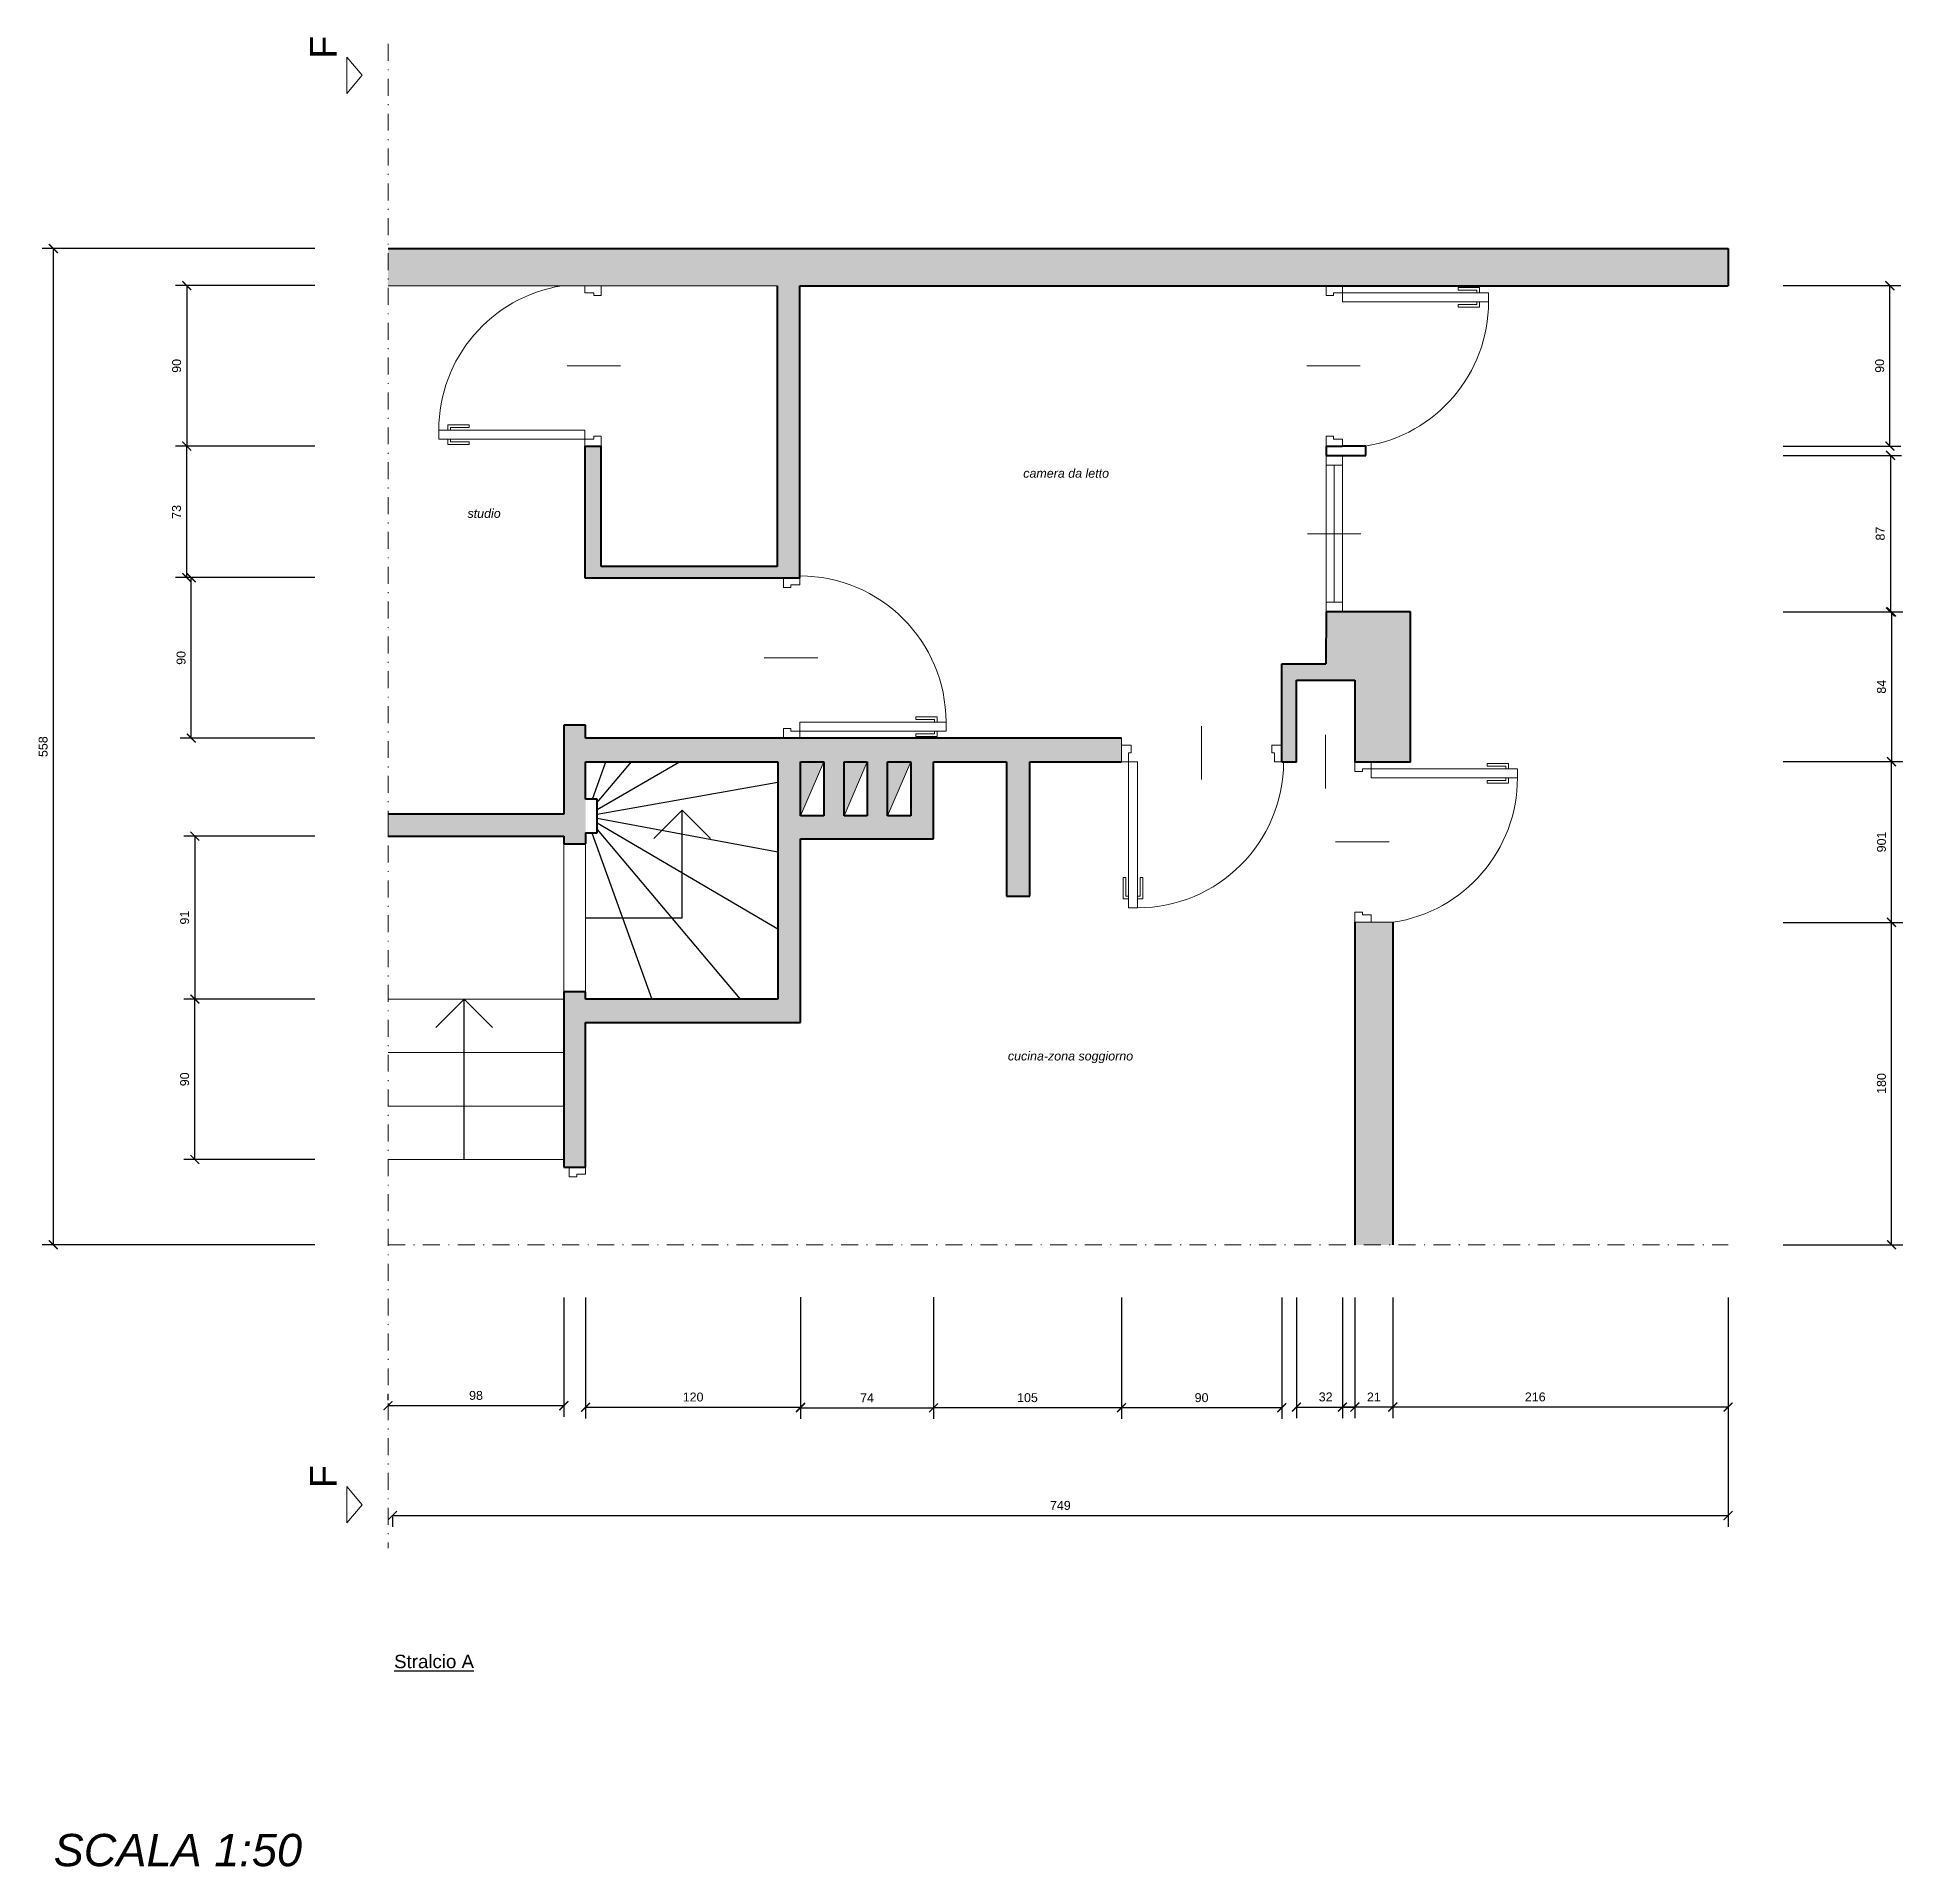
# Model space of a CAD drawing. Header units: centimetres. Extents: x 543 to 6804, y 293 to 1469.
# Drawn here: x 1072.1 to 1281.5, y 293.2 to 498.5 of the extents above; entities that cross this region are included whole.
import ezdxf

# ---------------------------------------------------------------- set-up
doc = ezdxf.new("R2010")
doc.units = ezdxf.units.CM
doc.linetypes.add('TRATTOPUNTO2', pattern=[12.7, 6.35, -3.175, 0, -3.175])
for name, color, linetype, lineweight in [('finestre', 131, 'Continuous', 20), ('linee a metà', 100, 'Continuous', 20), ('linee di sezione', 7, 'Continuous', 20), ('linee di sezione 2', 55, 'Continuous', 40), ('linee spesse', 254, 'Continuous', 20), ('linee tratto punto', 40, 'TRATTOPUNTO2', 20), ('porte', 230, 'Continuous', 20)]:
    doc.layers.add(name, color=color, linetype=linetype, lineweight=lineweight)
for name, color, linetype in [('linee dietro', 51, 'Continuous'), ('quote', 163, 'Continuous'), ('testo', 104, 'Continuous')]:
    doc.layers.add(name, color=color, linetype=linetype)
doc.styles.add('A3_b2', font='ariali.ttf', dxfattribs={"height": 5})
doc.styles.add('Annotativa', font='arial.ttf')
doc.styles.add('Annotative', font='arial.ttf')
doc.dimstyles.new('Annotativa', dxfattribs={"dimscale": 0, "dimtxt": 1, "dimasz": 1, "dimexe": 1.25, "dimexo": 0.625, "dimtad": 1, "dimtxsty": 'Annotativa', "dimblk": 'ARCHTICK', "dimcen": 1, "dimadec": 0, "dimazin": 0, "dimtfac": 1, "dimtmove": 0, "dimatfit": 3, "dimfxl": 1, "dimarcsym": 0})

msp = doc.modelspace()

# ---------------------------------------------------------------- texts
at = {"layer": 'testo', "style": 'Annotative'}
for p in [(1105.733, 496.059), (1105.733, 335.699)]:
    msp.add_text('F', height=3, rotation=90, dxfattribs=at).set_placement(p)
at = {"layer": 'testo', "style": 'A3_b2'}
for s, p in [('camera da letto', (1182.777, 449.042)), ('studio', (1120.415, 444.54)), ('cucina-zona soggiorno', (1181.054, 383.666))]:
    msp.add_text(s, height=1, dxfattribs=at).set_placement(p)
at = {"layer": 'testo', "attachment_point": 1, "style": 'Annotative'}
for s, insert, char_height, width in [('{\\LStralcio A}', (1112.179, 316.989), 1.5, 55.75691), ('{\\fArial|b0|i1|c0|p34;SCALA 1:50}', (1073.982, 296.893), 3.62538, 31.04939)]:
    msp.add_mtext(s, dxfattribs=dict(at, insert=insert, char_height=char_height, width=width))

# ---------------------------------------------------------------- blocks, each defined once
blk = doc.blocks.new('_ArchTick')
at = {"color": 0, "linetype": 'ByBlock', "const_width": 0.15}
blk.add_lwpolyline([(-0.5, -0.5), (0.5, 0.5)], dxfattribs=at)
blk = doc.blocks.new('*D94')
at = {"layer": 'Defpoints', "color": 0, "transparency": 16777216}
for p in [(1103.93, 474.75), (1073.94, 362.99), (1103.93, 362.99)]:
    blk.add_point(p, dxfattribs=at)
at = {"layer": 'quote', "color": 0, "lineweight": -2, "transparency": 16777216}
for p, q in [((1103.3, 474.75), (1072.69, 474.75)), ((1073.94, 474.75), (1073.94, 362.99)), ((1103.3, 362.99), (1072.69, 362.99))]:
    blk.add_line(p, q, dxfattribs=at)
for p, rotation in [((1073.94, 474.75), 90), ((1073.94, 362.99), 270)]:
    blk.add_blockref('_ArchTick', p, dxfattribs=dict(at, rotation=rotation))
at = {"layer": 'quote', "color": 0, "transparency": 16777216, "insert": (1072.8, 418.87), "char_height": 1, "attachment_point": 5, "rotation": 90, "style": 'Annotativa'}
blk.add_mtext('558', dxfattribs=at)
blk = doc.blocks.new('*D95')
at = {"layer": 'Defpoints', "color": 0, "transparency": 16777216}
for p in [(1103.93, 470.59), (1088.91, 452.59), (1103.93, 452.59)]:
    blk.add_point(p, dxfattribs=at)
at = {"layer": 'quote', "color": 0, "lineweight": -2, "transparency": 16777216}
for p, q in [((1103.3, 470.59), (1087.66, 470.59)), ((1088.91, 470.59), (1088.91, 452.59)), ((1103.3, 452.59), (1087.66, 452.59))]:
    blk.add_line(p, q, dxfattribs=at)
for p, rotation in [((1088.91, 470.59), 90), ((1088.91, 452.59), 270)]:
    blk.add_blockref('_ArchTick', p, dxfattribs=dict(at, rotation=rotation))
at = {"layer": 'quote', "color": 0, "transparency": 16777216, "insert": (1087.78, 461.59), "char_height": 1, "attachment_point": 5, "rotation": 90, "style": 'Annotativa'}
blk.add_mtext('90', dxfattribs=at)
blk = doc.blocks.new('*D96')
at = {"layer": 'Defpoints', "color": 0, "transparency": 16777216}
for p in [(1088.91, 452.59), (1103.93, 452.59), (1103.93, 437.83)]:
    blk.add_point(p, dxfattribs=at)
at = {"layer": 'quote', "color": 0, "lineweight": -2, "transparency": 16777216}
for p, q in [((1103.3, 452.59), (1087.66, 452.59)), ((1088.91, 437.83), (1088.91, 452.59)), ((1103.3, 437.83), (1087.66, 437.83))]:
    blk.add_line(p, q, dxfattribs=at)
for p, rotation in [((1088.91, 452.59), 90), ((1088.91, 437.83), 270)]:
    blk.add_blockref('_ArchTick', p, dxfattribs=dict(at, rotation=rotation))
at = {"layer": 'quote', "color": 0, "transparency": 16777216, "insert": (1087.77, 445.21), "char_height": 1, "attachment_point": 5, "rotation": 90, "style": 'Annotativa'}
blk.add_mtext('73', dxfattribs=at)
blk = doc.blocks.new('*D98')
at = {"layer": 'Defpoints', "color": 0, "transparency": 16777216}
for p in [(1089.41, 437.83), (1103.93, 437.83), (1103.93, 419.83)]:
    blk.add_point(p, dxfattribs=at)
at = {"layer": 'quote', "color": 0, "lineweight": -2, "transparency": 16777216}
for p, q in [((1103.3, 437.83), (1088.16, 437.83)), ((1089.41, 419.83), (1089.41, 437.83)), ((1103.3, 419.83), (1088.16, 419.83))]:
    blk.add_line(p, q, dxfattribs=at)
for p, rotation in [((1089.41, 437.83), 90), ((1089.41, 419.83), 270)]:
    blk.add_blockref('_ArchTick', p, dxfattribs=dict(at, rotation=rotation))
at = {"layer": 'quote', "color": 0, "transparency": 16777216, "insert": (1088.28, 428.83), "char_height": 1, "attachment_point": 5, "rotation": 90, "style": 'Annotativa'}
blk.add_mtext('90', dxfattribs=at)
blk = doc.blocks.new('*D99')
at = {"layer": 'Defpoints', "color": 0, "transparency": 16777216}
for p in [(1103.93, 408.83), (1089.82, 390.55), (1103.93, 390.55)]:
    blk.add_point(p, dxfattribs=at)
at = {"layer": 'quote', "color": 0, "lineweight": -2, "transparency": 16777216}
for p, q in [((1103.3, 408.83), (1088.57, 408.83)), ((1089.82, 408.83), (1089.82, 390.55)), ((1103.3, 390.55), (1088.57, 390.55))]:
    blk.add_line(p, q, dxfattribs=at)
for p, rotation in [((1089.82, 408.83), 90), ((1089.82, 390.55), 270)]:
    blk.add_blockref('_ArchTick', p, dxfattribs=dict(at, rotation=rotation))
at = {"layer": 'quote', "color": 0, "transparency": 16777216, "insert": (1088.68, 399.69), "char_height": 1, "attachment_point": 5, "rotation": 90, "style": 'Annotativa'}
blk.add_mtext('91', dxfattribs=at)
blk = doc.blocks.new('*D100')
at = {"layer": 'Defpoints', "color": 0, "transparency": 16777216}
for p in [(1089.82, 390.55), (1103.93, 390.55), (1103.93, 372.55)]:
    blk.add_point(p, dxfattribs=at)
at = {"layer": 'quote', "color": 0, "lineweight": -2, "transparency": 16777216}
for p, q in [((1103.3, 390.55), (1088.57, 390.55)), ((1089.82, 372.55), (1089.82, 390.55)), ((1103.3, 372.55), (1088.57, 372.55))]:
    blk.add_line(p, q, dxfattribs=at)
for p, rotation in [((1089.82, 390.55), 90), ((1089.82, 372.55), 270)]:
    blk.add_blockref('_ArchTick', p, dxfattribs=dict(at, rotation=rotation))
at = {"layer": 'quote', "color": 0, "transparency": 16777216, "insert": (1088.68, 381.55), "char_height": 1, "attachment_point": 5, "rotation": 90, "style": 'Annotativa'}
blk.add_mtext('90', dxfattribs=at)
blk = doc.blocks.new('*D101')
at = {"layer": 'Defpoints', "color": 0, "transparency": 16777216}
for p in [(1261.87, 357.72), (1112, 333.11), (1261.87, 332.61)]:
    blk.add_point(p, dxfattribs=at)
at = {"layer": 'quote', "color": 0, "lineweight": -2, "transparency": 16777216}
for p, q in [((1261.87, 357.09), (1261.87, 331.36)), ((1112, 332.61), (1261.87, 332.61)), ((1112, 332.48), (1112, 331.36))]:
    blk.add_line(p, q, dxfattribs=at)
at = {"layer": 'quote', "color": 0, "lineweight": -2, "transparency": 16777216, "rotation": 180}
blk.add_blockref('_ArchTick', (1112, 332.61), dxfattribs=at)
at = {"layer": 'quote', "color": 0, "lineweight": -2, "transparency": 16777216}
blk.add_blockref('_ArchTick', (1261.87, 332.61), dxfattribs=at)
at = {"layer": 'quote', "color": 0, "transparency": 16777216, "insert": (1186.94, 333.74), "char_height": 1, "attachment_point": 5, "style": 'Annotativa'}
blk.add_mtext('749', dxfattribs=at)
blk = doc.blocks.new('*D102')
at = {"layer": 'Defpoints', "color": 0, "transparency": 16777216}
for p in [(1131.23, 357.72), (1111.5, 344.94), (1131.23, 344.94)]:
    blk.add_point(p, dxfattribs=at)
at = {"layer": 'quote', "color": 0, "lineweight": -2, "transparency": 16777216}
for p, q in [((1131.23, 357.09), (1131.23, 343.69)), ((1111.5, 345.57), (1111.5, 346.19)), ((1111.5, 344.94), (1131.23, 344.94))]:
    blk.add_line(p, q, dxfattribs=at)
at = {"layer": 'quote', "color": 0, "lineweight": -2, "transparency": 16777216, "rotation": 180}
blk.add_blockref('_ArchTick', (1111.5, 344.94), dxfattribs=at)
at = {"layer": 'quote', "color": 0, "lineweight": -2, "transparency": 16777216}
blk.add_blockref('_ArchTick', (1131.23, 344.94), dxfattribs=at)
at = {"layer": 'quote', "color": 0, "transparency": 16777216, "insert": (1121.37, 346.08), "char_height": 1, "width": 2.2087, "attachment_point": 5, "style": 'Annotativa'}
blk.add_mtext('98', dxfattribs=at)
blk = doc.blocks.new('*D103')
at = {"layer": 'Defpoints', "color": 0, "transparency": 16777216}
for p in [(1133.67, 357.72), (1157.79, 357.72), (1157.79, 344.76)]:
    blk.add_point(p, dxfattribs=at)
at = {"layer": 'quote', "color": 0, "lineweight": -2, "transparency": 16777216}
for p, q in [((1133.67, 357.09), (1133.67, 343.51)), ((1157.79, 357.09), (1157.79, 343.51)), ((1133.67, 344.76), (1157.79, 344.76))]:
    blk.add_line(p, q, dxfattribs=at)
at = {"layer": 'quote', "color": 0, "lineweight": -2, "transparency": 16777216, "rotation": 180}
blk.add_blockref('_ArchTick', (1133.67, 344.76), dxfattribs=at)
at = {"layer": 'quote', "color": 0, "lineweight": -2, "transparency": 16777216}
blk.add_blockref('_ArchTick', (1157.79, 344.76), dxfattribs=at)
at = {"layer": 'quote', "color": 0, "transparency": 16777216, "insert": (1145.73, 345.9), "char_height": 1, "attachment_point": 5, "style": 'Annotativa'}
blk.add_mtext('120', dxfattribs=at)
blk = doc.blocks.new('*D105')
at = {"layer": 'Defpoints', "color": 0, "transparency": 16777216}
for p in [(1172.71, 357.72), (1193.79, 357.72), (1172.71, 344.7)]:
    blk.add_point(p, dxfattribs=at)
at = {"layer": 'quote', "color": 0, "lineweight": -2, "transparency": 16777216}
for p, q in [((1172.71, 357.09), (1172.71, 343.45)), ((1193.79, 357.09), (1193.79, 343.45)), ((1193.79, 344.7), (1172.71, 344.7))]:
    blk.add_line(p, q, dxfattribs=at)
at = {"layer": 'quote', "color": 0, "lineweight": -2, "transparency": 16777216, "rotation": 180}
blk.add_blockref('_ArchTick', (1172.71, 344.7), dxfattribs=at)
at = {"layer": 'quote', "color": 0, "lineweight": -2, "transparency": 16777216}
blk.add_blockref('_ArchTick', (1193.79, 344.7), dxfattribs=at)
at = {"layer": 'quote', "color": 0, "transparency": 16777216, "insert": (1183.25, 345.83), "char_height": 1, "attachment_point": 5, "style": 'Annotativa'}
blk.add_mtext('105', dxfattribs=at)
blk = doc.blocks.new('*D106')
at = {"layer": 'Defpoints', "color": 0, "transparency": 16777216}
for p in [(1193.79, 357.72), (1211.79, 357.72), (1193.79, 344.7)]:
    blk.add_point(p, dxfattribs=at)
at = {"layer": 'quote', "color": 0, "lineweight": -2, "transparency": 16777216}
for p, q in [((1193.79, 357.09), (1193.79, 343.45)), ((1211.79, 357.09), (1211.79, 343.45)), ((1211.79, 344.7), (1193.79, 344.7))]:
    blk.add_line(p, q, dxfattribs=at)
at = {"layer": 'quote', "color": 0, "lineweight": -2, "transparency": 16777216, "rotation": 180}
blk.add_blockref('_ArchTick', (1193.79, 344.7), dxfattribs=at)
at = {"layer": 'quote', "color": 0, "lineweight": -2, "transparency": 16777216}
blk.add_blockref('_ArchTick', (1211.79, 344.7), dxfattribs=at)
at = {"layer": 'quote', "color": 0, "transparency": 16777216, "insert": (1202.79, 345.83), "char_height": 1, "width": 2.9884, "attachment_point": 5, "style": 'Annotativa'}
blk.add_mtext('90', dxfattribs=at)
blk = doc.blocks.new('*D107')
at = {"layer": 'Defpoints', "color": 0, "transparency": 16777216}
for p in [(1213.43, 357.72), (1219.99, 357.72), (1219.99, 344.78)]:
    blk.add_point(p, dxfattribs=at)
at = {"layer": 'quote', "color": 0, "lineweight": -2, "transparency": 16777216}
for p, q in [((1213.43, 357.09), (1213.43, 343.53)), ((1219.99, 357.09), (1219.99, 343.53)), ((1213.43, 344.78), (1219.99, 344.78))]:
    blk.add_line(p, q, dxfattribs=at)
at = {"layer": 'quote', "color": 0, "lineweight": -2, "transparency": 16777216, "rotation": 180}
blk.add_blockref('_ArchTick', (1213.43, 344.78), dxfattribs=at)
at = {"layer": 'quote', "color": 0, "lineweight": -2, "transparency": 16777216}
blk.add_blockref('_ArchTick', (1219.99, 344.78), dxfattribs=at)
at = {"layer": 'quote', "color": 0, "transparency": 16777216, "insert": (1216.71, 345.91), "char_height": 1, "attachment_point": 5, "style": 'Annotativa'}
blk.add_mtext('32', dxfattribs=at)
blk = doc.blocks.new('*D108')
at = {"layer": 'Defpoints', "color": 0, "transparency": 16777216}
for p in [(1219.99, 357.72), (1224.25, 357.72), (1219.99, 344.78)]:
    blk.add_point(p, dxfattribs=at)
at = {"layer": 'quote', "color": 0, "lineweight": -2, "transparency": 16777216}
for p, q in [((1219.99, 357.09), (1219.99, 343.53)), ((1224.25, 357.09), (1224.25, 343.53)), ((1224.25, 344.78), (1219.99, 344.78))]:
    blk.add_line(p, q, dxfattribs=at)
at = {"layer": 'quote', "color": 0, "lineweight": -2, "transparency": 16777216, "rotation": 180}
blk.add_blockref('_ArchTick', (1219.99, 344.78), dxfattribs=at)
at = {"layer": 'quote', "color": 0, "lineweight": -2, "transparency": 16777216}
blk.add_blockref('_ArchTick', (1224.25, 344.78), dxfattribs=at)
at = {"layer": 'quote', "color": 0, "transparency": 16777216, "insert": (1222.12, 345.91), "char_height": 1, "attachment_point": 5, "style": 'Annotativa'}
blk.add_mtext('21', dxfattribs=at)
blk = doc.blocks.new('*D109')
at = {"layer": 'Defpoints', "color": 0, "transparency": 16777216}
for p in [(1218.59, 357.72), (1261.87, 357.72), (1218.59, 344.78)]:
    blk.add_point(p, dxfattribs=at)
at = {"layer": 'quote', "color": 0, "lineweight": -2, "transparency": 16777216}
for p, q in [((1218.59, 357.09), (1218.59, 343.53)), ((1261.87, 357.09), (1261.87, 343.53)), ((1261.87, 344.78), (1218.59, 344.78))]:
    blk.add_line(p, q, dxfattribs=at)
at = {"layer": 'quote', "color": 0, "lineweight": -2, "transparency": 16777216, "rotation": 180}
blk.add_blockref('_ArchTick', (1218.59, 344.78), dxfattribs=at)
at = {"layer": 'quote', "color": 0, "lineweight": -2, "transparency": 16777216}
blk.add_blockref('_ArchTick', (1261.87, 344.78), dxfattribs=at)
at = {"layer": 'quote', "color": 0, "transparency": 16777216, "insert": (1240.23, 345.91), "char_height": 1, "attachment_point": 5, "style": 'Annotativa'}
blk.add_mtext('216', dxfattribs=at)
blk = doc.blocks.new('*D110')
at = {"layer": 'Defpoints', "color": 0, "transparency": 16777216}
for p in [(1267.42, 470.59), (1280.02, 470.59), (1267.42, 452.59)]:
    blk.add_point(p, dxfattribs=at)
at = {"layer": 'quote', "color": 0, "lineweight": -2, "transparency": 16777216}
for p, q in [((1268.05, 470.59), (1281.27, 470.59)), ((1280.02, 452.59), (1280.02, 470.59)), ((1268.05, 452.59), (1281.27, 452.59))]:
    blk.add_line(p, q, dxfattribs=at)
for p, rotation in [((1280.02, 470.59), 90), ((1280.02, 452.59), 270)]:
    blk.add_blockref('_ArchTick', p, dxfattribs=dict(at, rotation=rotation))
at = {"layer": 'quote', "color": 0, "transparency": 16777216, "insert": (1278.88, 461.59), "char_height": 1, "attachment_point": 5, "rotation": 90, "style": 'Annotativa'}
blk.add_mtext('90', dxfattribs=at)
blk = doc.blocks.new('*D111')
at = {"layer": 'Defpoints', "color": 0, "transparency": 16777216}
for p in [(1267.42, 451.55), (1267.42, 433.99), (1280.09, 433.99)]:
    blk.add_point(p, dxfattribs=at)
at = {"layer": 'quote', "color": 0, "lineweight": -2, "transparency": 16777216}
for p, q in [((1268.05, 451.55), (1281.34, 451.55)), ((1280.09, 451.55), (1280.09, 433.99)), ((1268.05, 433.99), (1281.34, 433.99))]:
    blk.add_line(p, q, dxfattribs=at)
for p, rotation in [((1280.09, 451.55), 90), ((1280.09, 433.99), 270)]:
    blk.add_blockref('_ArchTick', p, dxfattribs=dict(at, rotation=rotation))
at = {"layer": 'quote', "color": 0, "transparency": 16777216, "insert": (1278.95, 442.77), "char_height": 1, "attachment_point": 5, "rotation": 90, "style": 'Annotativa'}
blk.add_mtext('87', dxfattribs=at)
blk = doc.blocks.new('*D112')
at = {"layer": 'Defpoints', "color": 0, "transparency": 16777216}
for p in [(1267.42, 433.99), (1267.42, 417.19), (1280.21, 417.19)]:
    blk.add_point(p, dxfattribs=at)
at = {"layer": 'quote', "color": 0, "lineweight": -2, "transparency": 16777216}
for p, q in [((1268.05, 433.99), (1281.46, 433.99)), ((1280.21, 433.99), (1280.21, 417.19)), ((1268.05, 417.19), (1281.46, 417.19))]:
    blk.add_line(p, q, dxfattribs=at)
for p, rotation in [((1280.21, 433.99), 90), ((1280.21, 417.19), 270)]:
    blk.add_blockref('_ArchTick', p, dxfattribs=dict(at, rotation=rotation))
at = {"layer": 'quote', "color": 0, "transparency": 16777216, "insert": (1279.08, 425.59), "char_height": 1, "attachment_point": 5, "rotation": 90, "style": 'Annotativa'}
blk.add_mtext('84', dxfattribs=at)
blk = doc.blocks.new('*D115')
at = {"layer": 'Defpoints', "color": 0, "transparency": 16777216}
for p in [(1267.42, 417.19), (1280.21, 417.19), (1267.42, 399.16)]:
    blk.add_point(p, dxfattribs=at)
at = {"layer": 'quote', "color": 0, "lineweight": -2, "transparency": 16777216}
for p, q in [((1268.05, 417.19), (1281.46, 417.19)), ((1280.21, 399.16), (1280.21, 417.19)), ((1268.05, 399.16), (1281.46, 399.16))]:
    blk.add_line(p, q, dxfattribs=at)
for p, rotation in [((1280.21, 417.19), 90), ((1280.21, 399.16), 270)]:
    blk.add_blockref('_ArchTick', p, dxfattribs=dict(at, rotation=rotation))
at = {"layer": 'quote', "color": 0, "transparency": 16777216, "insert": (1279.08, 408.18), "char_height": 1, "attachment_point": 5, "rotation": 90, "style": 'Annotativa'}
blk.add_mtext('901', dxfattribs=at)
blk = doc.blocks.new('*D116')
at = {"layer": 'Defpoints', "color": 0, "transparency": 16777216}
for p in [(1267.42, 399.16), (1280.21, 399.16), (1267.42, 362.99)]:
    blk.add_point(p, dxfattribs=at)
at = {"layer": 'quote', "color": 0, "lineweight": -2, "transparency": 16777216}
for p, q in [((1268.05, 399.16), (1281.46, 399.16)), ((1280.21, 362.99), (1280.21, 399.16)), ((1268.05, 362.99), (1281.46, 362.99))]:
    blk.add_line(p, q, dxfattribs=at)
for p, rotation in [((1280.21, 399.16), 90), ((1280.21, 362.99), 270)]:
    blk.add_blockref('_ArchTick', p, dxfattribs=dict(at, rotation=rotation))
at = {"layer": 'quote', "color": 0, "transparency": 16777216, "insert": (1279.08, 381.08), "char_height": 1, "attachment_point": 5, "rotation": 90, "style": 'Annotativa'}
blk.add_mtext('180', dxfattribs=at)

# ---------------------------------------------------------------- dimensions: what is measured, and where the dimension line sits
at = {"layer": 'quote'}
for base, p1, p2, text, picture, middle in [((1073.936, 362.986), (1103.93, 474.746), (1103.93, 362.986), '558', '*D94', (1072.8, 418.866)), ((1088.911, 452.586), (1103.93, 470.586), (1103.93, 452.586), '90', '*D95', (1087.775, 461.586)), ((1280.019, 470.586), (1267.425, 452.586), (1267.425, 470.586), '90', '*D110', (1278.884, 461.586)), ((1088.911, 452.586), (1103.93, 437.826), (1103.93, 452.586), '73', '*D96', (1087.775, 445.206)), ((1280.087, 433.986), (1267.425, 451.546), (1267.425, 433.986), '87', '*D111', (1278.951, 442.766)), ((1089.411, 437.826), (1103.93, 419.826), (1103.93, 437.826), '90', '*D98', (1088.275, 428.826)), ((1280.211, 417.186), (1267.425, 433.986), (1267.425, 417.186), '84', '*D112', (1279.075, 425.586)), ((1280.211, 417.186), (1267.425, 399.165), (1267.425, 417.186), '901', '*D115', (1279.075, 408.175)), ((1089.82, 390.546), (1103.93, 408.826), (1103.93, 390.546), '91', '*D99', (1088.684, 399.686)), ((1280.211, 399.165), (1267.425, 362.986), (1267.425, 399.165), '180', '*D116', (1279.075, 381.075)), ((1089.82, 390.546), (1103.93, 372.546), (1103.93, 390.546), '90', '*D100', (1088.684, 381.546))]:
    dim = msp.add_linear_dim(base=base, p1=p1, p2=p2, angle=90, text=text, dimstyle='Annotativa', dxfattribs=at)
    dim.commit()
    dim.dimension.update_dxf_attribs({"geometry": picture, "text_midpoint": middle})
for base, p1, p2, text, picture, middle in [((1131.229, 344.945), (1111.502, 344.945), (1131.229, 357.717), '98', '*D102', (1121.365, 346.08)), ((1261.871, 332.607), (1112.002, 333.107), (1261.871, 357.717), '749', '*D101', (1186.936, 333.743)), ((1157.789, 344.76), (1133.669, 357.717), (1157.789, 357.717), '120', '*D103', (1145.729, 345.896)), ((1172.709, 344.698), (1193.789, 357.717), (1172.709, 357.717), '105', '*D105', (1183.249, 345.833)), ((1193.789, 344.698), (1211.789, 357.717), (1193.789, 357.717), '90', '*D106', (1202.789, 345.833)), ((1219.989, 344.779), (1213.431, 357.717), (1219.989, 357.718), '32', '*D107', (1216.71, 345.915)), ((1218.591, 344.779), (1261.871, 357.717), (1218.591, 357.717), '216', '*D109', (1240.231, 345.914)), ((1219.989, 344.779), (1224.249, 357.717), (1219.989, 357.718), '21', '*D108', (1222.119, 345.906))]:
    dim = msp.add_linear_dim(base=base, p1=p1, p2=p2, text=text, dimstyle='Annotativa', dxfattribs=at)
    dim.commit()
    dim.dimension.update_dxf_attribs({"geometry": picture, "text_midpoint": middle})
msp.add_linear_dim(base=(1172.709, 344.698), p1=(1157.789, 357.717), p2=(1172.709, 357.717), text='74', dimstyle='Annotativa', dxfattribs=at).render()

# ---------------------------------------------------------------- hatches: boundary and pattern name
at = {"layer": 'linee a metà', "true_color": 0x000000}
h = msp.add_hatch(color=18, dxfattribs=at)
h.dxf.hatch_style = 1
h.paths.add_polyline_path([(1160.389, 417.186), (1157.789, 417.186), (1157.789, 411.106)])
h.paths.add_polyline_path([(1165.269, 417.186), (1162.669, 417.186), (1162.669, 411.106)])
h.paths.add_polyline_path([(1170.149, 417.186), (1167.549, 417.186), (1167.549, 411.106)])
at = {"layer": 'linee di sezione 2', "true_color": 0xc7c8ca}
h = msp.add_hatch(color=9, dxfattribs=at)
h.dxf.hatch_style = 1
h.paths.add_polyline_path([(1261.871, 474.746), (1111.502, 474.746), (1111.502, 470.586), (1155.151, 470.586), (1157.711, 470.586), (1261.871, 470.586)])
h.paths.add_polyline_path([(1224.249, 399.186), (1219.991, 399.186), (1219.989, 362.946), (1224.249, 362.946)])
h = msp.add_hatch(color=9, dxfattribs=at)
h.dxf.hatch_style = 1
h.paths.add_polyline_path([(1193.789, 419.826), (1175.149, 419.826), (1133.669, 419.826), (1133.669, 421.266), (1131.229, 421.266), (1131.229, 411.306), (1111.502, 411.306), (1111.502, 408.826), (1131.229, 408.826), (1131.229, 407.986), (1133.669, 407.986), (1133.669, 417.186), (1155.229, 417.186), (1155.229, 390.546), (1133.669, 390.546), (1133.669, 391.346), (1131.229, 391.346), (1131.229, 371.706), (1133.669, 371.706), (1133.669, 387.906), (1157.789, 387.906), (1157.789, 408.546), (1172.709, 408.546), (1172.709, 417.186), (1180.889, 417.186), (1180.889, 402.106), (1183.529, 402.106), (1183.529, 417.186), (1193.789, 417.186)])
h.paths.add_polyline_path([(1157.789, 417.186), (1160.389, 417.186), (1160.389, 411.106), (1157.789, 411.106)], flags=16)
h.paths.add_polyline_path([(1162.669, 417.186), (1165.269, 417.186), (1165.269, 411.106), (1162.669, 411.106)], flags=16)
h.paths.add_polyline_path([(1167.549, 417.186), (1170.149, 417.186), (1170.149, 411.106), (1167.549, 411.106)], flags=16)
h.paths.add_polyline_path([(1157.711, 470.586), (1261.871, 470.586), (1261.871, 474.746), (1111.502, 474.746), (1111.502, 470.586), (1155.151, 470.586), (1155.151, 439.066), (1135.431, 439.066), (1135.431, 452.586), (1133.591, 452.586), (1133.591, 437.826), (1157.711, 437.826)])
h.paths.add_polyline_path([(1226.231, 433.986), (1216.751, 433.986), (1216.751, 426.346), (1219.991, 426.346), (1219.991, 417.186), (1226.231, 417.186)])
h.paths.add_polyline_path([(1216.751, 428.146), (1211.791, 428.146), (1211.791, 417.186), (1213.431, 417.186), (1213.431, 426.346), (1216.751, 426.346)])
at = {"layer": 'porte', "true_color": 0xc7c8ca}
h = msp.add_hatch(dxfattribs=at)
h.set_pattern_fill('ANGLE', color=9)
h.set_pattern_definition([(0, (0, 0), (0, 6.985), [5.08, -1.905]), (90, (0, 0), (-6.985, 4e-16), [5.08, -1.905])])
h.paths.add_polyline_path([(1221.231, 452.586), (1218.591, 452.586), (1216.751, 452.586), (1216.751, 451.546), (1221.231, 451.546)])

# ---------------------------------------------------------------- linework, layer by layer
at = {"layer": 'finestre'}
for p, q in [((1216.751, 451.546), (1216.751, 450.446)), ((1216.751, 450.446), (1218.591, 450.446)), ((1216.751, 450.446), (1216.751, 435.086)), ((1217.671, 450.446), (1217.671, 435.086)), ((1218.591, 450.446), (1218.591, 451.546)), ((1218.591, 450.446), (1218.591, 435.086)), ((1217.671, 442.766), (1214.671, 442.766)), ((1217.671, 442.766), (1220.671, 442.766)), ((1216.751, 435.086), (1218.591, 435.086)), ((1216.751, 435.086), (1216.751, 433.986)), ((1218.591, 435.086), (1218.591, 433.986))]:
    msp.add_line(p, q, dxfattribs=at)
at = {"layer": 'linee a metà'}
for p, q in [((1157.789, 411.106), (1160.389, 417.186)), ((1162.669, 411.106), (1165.269, 417.186)), ((1167.549, 411.106), (1170.149, 417.186)), ((1131.229, 407.986), (1131.229, 391.346)), ((1133.669, 391.346), (1133.669, 407.986)), ((1111.502, 390.546), (1131.229, 390.546)), ((1111.502, 384.546), (1131.229, 384.546)), ((1111.502, 378.546), (1131.229, 378.546)), ((1111.502, 372.546), (1131.229, 372.546))]:
    msp.add_line(p, q, dxfattribs=at)
at = {"layer": 'linee di sezione'}
for p, q in [((1111.502, 470.586), (1155.151, 470.586)), ((1193.789, 419.826), (1193.789, 417.186)), ((1157.789, 417.186), (1160.389, 417.186)), ((1157.789, 411.106), (1157.789, 417.186)), ((1160.389, 417.186), (1160.389, 411.106)), ((1162.669, 417.186), (1165.269, 417.186)), ((1162.669, 411.106), (1162.669, 417.186)), ((1165.269, 417.186), (1165.269, 411.106)), ((1167.549, 417.186), (1170.149, 417.186)), ((1167.549, 411.106), (1167.549, 417.186)), ((1111.502, 411.306), (1111.502, 408.826)), ((1160.389, 411.106), (1157.789, 411.106)), ((1165.269, 411.106), (1162.669, 411.106)), ((1219.991, 399.186), (1224.249, 399.186))]:
    msp.add_line(p, q, dxfattribs=at)
at = {"layer": 'linee di sezione 2'}
for p, q in [((1111.502, 474.746), (1261.871, 474.746)), ((1261.871, 474.746), (1261.871, 470.586)), ((1155.151, 470.586), (1155.151, 439.066)), ((1157.711, 470.586), (1261.871, 470.586)), ((1157.711, 437.826), (1157.711, 470.586)), ((1133.591, 452.586), (1133.591, 437.826)), ((1133.591, 452.586), (1135.431, 452.586)), ((1135.431, 439.066), (1135.431, 452.586)), ((1216.751, 452.586), (1218.591, 452.586)), ((1216.751, 452.586), (1216.751, 451.546)), ((1221.231, 452.586), (1218.591, 452.586)), ((1221.231, 451.546), (1221.231, 452.586)), ((1216.751, 451.546), (1221.231, 451.546)), ((1133.591, 437.826), (1157.711, 437.826)), ((1155.151, 439.066), (1135.431, 439.066)), ((1216.751, 433.986), (1216.731, 428.146)), ((1226.231, 433.986), (1216.751, 433.986)), ((1226.231, 417.146), (1226.231, 433.986)), ((1211.791, 417.146), (1211.791, 428.146)), ((1211.791, 428.146), (1216.731, 428.146)), ((1213.431, 417.146), (1213.431, 426.346)), ((1213.431, 426.346), (1216.731, 426.346)), ((1216.731, 426.346), (1219.991, 426.346)), ((1219.991, 426.346), (1219.991, 417.146)), ((1133.669, 421.266), (1131.229, 421.266)), ((1131.229, 421.266), (1131.229, 411.306)), ((1133.669, 419.826), (1133.669, 421.266)), ((1175.149, 419.826), (1133.669, 419.826)), ((1193.789, 419.826), (1175.149, 419.826)), ((1211.789, 417.186), (1211.789, 419.026)), ((1133.669, 412.986), (1133.669, 417.186)), ((1133.669, 417.186), (1155.229, 417.186)), ((1155.229, 417.186), (1155.229, 390.546)), ((1157.789, 417.186), (1160.389, 417.186)), ((1157.789, 411.106), (1157.789, 417.186)), ((1160.389, 417.186), (1160.389, 411.106)), ((1162.669, 417.186), (1165.269, 417.186)), ((1162.669, 411.106), (1162.669, 417.186)), ((1165.269, 417.186), (1165.269, 411.106)), ((1167.549, 417.186), (1170.149, 417.186)), ((1167.549, 411.106), (1167.549, 417.186)), ((1170.149, 417.186), (1170.149, 411.106)), ((1170.149, 417.186), (1170.149, 411.106)), ((1172.709, 408.546), (1172.709, 417.186)), ((1172.709, 417.186), (1180.889, 417.186)), ((1180.889, 417.186), (1180.889, 402.106)), ((1183.529, 402.106), (1183.529, 417.186)), ((1183.529, 417.186), (1193.789, 417.186)), ((1211.789, 417.186), (1213.429, 417.186)), ((1219.989, 417.186), (1226.229, 417.186)), ((1134.949, 412.986), (1133.669, 412.986)), ((1134.949, 409.186), (1134.949, 412.986)), ((1131.229, 411.306), (1111.502, 411.306)), ((1160.389, 411.106), (1157.789, 411.106)), ((1165.269, 411.106), (1162.669, 411.106)), ((1170.149, 411.106), (1167.549, 411.106)), ((1170.149, 411.106), (1167.549, 411.106)), ((1111.502, 408.826), (1131.229, 408.826)), ((1131.229, 408.826), (1131.229, 407.986)), ((1133.669, 409.186), (1134.949, 409.186)), ((1133.669, 409.186), (1133.669, 407.986)), ((1157.789, 387.906), (1157.789, 408.546)), ((1157.789, 408.546), (1172.709, 408.546)), ((1131.229, 407.986), (1133.669, 407.986)), ((1180.889, 402.106), (1183.529, 402.106)), ((1219.991, 399.186), (1219.989, 362.986)), ((1224.249, 399.186), (1224.249, 362.986)), ((1133.669, 391.346), (1131.229, 391.346)), ((1131.229, 391.346), (1131.229, 371.706)), ((1133.669, 390.546), (1133.669, 391.346)), ((1155.229, 390.546), (1133.669, 390.546)), ((1133.669, 371.706), (1133.669, 387.906)), ((1133.669, 387.906), (1157.789, 387.906)), ((1131.229, 371.706), (1133.669, 371.706))]:
    msp.add_line(p, q, dxfattribs=at)
at = {"layer": 'linee dietro'}
for p, q in [((1134.453, 412.986), (1135.921, 417.186)), ((1134.949, 411.827), (1144.189, 417.186)), ((1134.949, 412.597), (1138.829, 417.186)), ((1134.949, 411.31), (1155.229, 414.871)), ((1134.949, 410.848), (1155.229, 407.077)), ((1134.949, 410.336), (1155.229, 398.431)), ((1144.514, 411.747), (1141.333, 408.565)), ((1144.514, 399.666), (1144.514, 411.747)), ((1144.514, 411.747), (1147.696, 408.565)), ((1134.356, 409.186), (1141.083, 390.546)), ((1134.949, 409.573), (1151.018, 390.546)), ((1133.669, 399.666), (1144.514, 399.666)), ((1120.029, 390.546), (1116.847, 387.364)), ((1120.029, 372.546), (1120.029, 390.546)), ((1120.029, 390.546), (1123.211, 387.364))]:
    msp.add_line(p, q, dxfattribs=at)
at = {"layer": 'linee spesse'}
for p, q in [((1106.885, 496.224), (1106.885, 492.156)), ((1108.615, 494.19), (1106.885, 496.224)), ((1108.615, 494.19), (1106.885, 492.156)), ((1221.831, 399.186), (1219.991, 399.186)), ((1106.885, 335.864), (1106.885, 331.796)), ((1108.615, 333.83), (1106.885, 335.864)), ((1108.615, 333.83), (1106.885, 331.796))]:
    msp.add_line(p, q, dxfattribs=at)
at = {"layer": 'linee tratto punto', "ltscale": 0.3}
for p, q in [((1111.502, 497.705), (1111.502, 328.934)), ((1111.502, 362.986), (1261.871, 362.986)), ((1261.871, 362.986), (1261.871, 362.986))]:
    msp.add_line(p, q, dxfattribs=at)
at = {"layer": 'porte'}
for p, q in [((1133.591, 470.586), (1133.591, 469.786)), ((1133.591, 469.786), (1134.591, 469.786)), ((1134.591, 469.786), (1134.591, 469.486)), ((1134.591, 469.486), (1135.431, 469.486)), ((1135.431, 469.486), (1135.431, 470.586)), ((1216.751, 470.586), (1216.751, 469.486)), ((1216.751, 469.486), (1217.591, 469.486)), ((1217.591, 469.486), (1217.591, 469.786)), ((1217.591, 469.786), (1218.591, 469.786)), ((1218.591, 469.786), (1218.591, 470.586)), ((1218.591, 468.786), (1218.591, 469.786)), ((1218.591, 469.786), (1234.991, 469.786)), ((1231.591, 470.086), (1231.591, 470.386)), ((1233.991, 470.386), (1231.591, 470.386)), ((1231.591, 470.386), (1231.591, 470.086)), ((1231.591, 470.086), (1233.691, 470.086)), ((1233.691, 470.086), (1233.691, 469.786)), ((1233.991, 469.786), (1233.991, 470.386)), ((1233.991, 469.786), (1233.991, 470.386)), ((1233.991, 469.786), (1233.991, 470.386)), ((1233.991, 469.786), (1233.991, 470.386)), ((1234.991, 469.786), (1234.991, 468.786)), ((1234.991, 468.786), (1218.591, 468.786)), ((1231.591, 468.486), (1231.591, 468.186)), ((1231.591, 468.186), (1231.591, 468.486)), ((1231.591, 468.486), (1233.691, 468.486)), ((1233.991, 468.186), (1231.591, 468.186)), ((1233.691, 468.486), (1233.691, 468.786)), ((1233.991, 468.786), (1233.991, 468.186)), ((1233.991, 468.786), (1233.991, 468.186)), ((1233.991, 468.786), (1233.991, 468.186)), ((1233.991, 468.786), (1233.991, 468.186)), ((1134.591, 461.586), (1131.591, 461.586)), ((1134.591, 461.586), (1137.591, 461.586)), ((1217.591, 461.586), (1214.591, 461.586)), ((1217.591, 461.586), (1220.591, 461.586)), ((1133.591, 454.386), (1117.191, 454.386)), ((1117.191, 454.386), (1117.191, 453.386)), ((1118.191, 454.386), (1118.191, 454.986)), ((1118.191, 454.386), (1118.191, 454.986)), ((1118.191, 454.386), (1118.191, 454.986)), ((1118.191, 454.386), (1118.191, 454.986)), ((1118.191, 454.986), (1120.591, 454.986)), ((1120.591, 454.686), (1118.491, 454.686)), ((1118.491, 454.686), (1118.491, 454.386)), ((1120.591, 454.686), (1120.591, 454.986)), ((1120.591, 454.986), (1120.591, 454.686)), ((1133.591, 453.386), (1133.591, 454.386)), ((1117.191, 453.386), (1133.591, 453.386)), ((1118.191, 453.386), (1118.191, 452.786)), ((1118.191, 453.386), (1118.191, 452.786)), ((1118.191, 453.386), (1118.191, 452.786)), ((1118.191, 453.386), (1118.191, 452.786)), ((1118.191, 452.786), (1120.591, 452.786)), ((1118.491, 453.086), (1118.491, 453.386)), ((1120.591, 453.086), (1118.491, 453.086)), ((1120.591, 453.086), (1120.591, 452.786)), ((1120.591, 452.786), (1120.591, 453.086)), ((1133.591, 452.586), (1133.591, 453.386)), ((1133.591, 453.386), (1134.591, 453.386)), ((1135.431, 453.686), (1134.591, 453.686)), ((1134.591, 453.386), (1134.591, 453.686)), ((1135.431, 452.586), (1135.431, 453.686)), ((1217.591, 453.686), (1216.751, 453.686)), ((1216.751, 453.686), (1216.751, 452.586)), ((1217.591, 453.386), (1217.591, 453.686)), ((1218.591, 453.386), (1217.591, 453.386)), ((1218.591, 452.586), (1218.591, 453.386)), ((1155.871, 436.726), (1155.871, 437.826)), ((1157.711, 437.826), (1157.711, 437.026)), ((1156.711, 436.726), (1155.871, 436.726)), ((1157.711, 437.026), (1156.711, 437.026)), ((1156.711, 437.026), (1156.711, 436.726)), ((1156.711, 428.826), (1153.711, 428.826)), ((1156.711, 428.826), (1159.711, 428.826)), ((1155.871, 419.826), (1155.871, 420.926)), ((1155.871, 420.926), (1156.711, 420.926)), ((1156.711, 420.926), (1156.711, 420.626)), ((1157.711, 420.626), (1157.711, 421.626)), ((1157.711, 421.626), (1174.111, 421.626)), ((1170.711, 421.926), (1170.711, 422.226)), ((1173.111, 422.226), (1170.711, 422.226)), ((1170.711, 422.226), (1170.711, 421.926)), ((1170.711, 421.926), (1172.811, 421.926)), ((1172.811, 421.926), (1172.811, 421.626)), ((1173.111, 421.626), (1173.111, 422.226)), ((1173.111, 421.626), (1173.111, 422.226)), ((1173.111, 421.626), (1173.111, 422.226)), ((1173.111, 421.626), (1173.111, 422.226)), ((1174.111, 421.626), (1174.111, 420.626)), ((1202.789, 418.186), (1202.789, 421.186)), ((1156.711, 420.626), (1157.711, 420.626)), ((1157.711, 420.626), (1157.711, 419.826)), ((1174.111, 420.626), (1157.711, 420.626)), ((1170.711, 420.326), (1170.711, 420.026)), ((1170.711, 420.026), (1170.711, 420.326)), ((1170.711, 420.326), (1172.811, 420.326)), ((1173.111, 420.026), (1170.711, 420.026)), ((1172.811, 420.326), (1172.811, 420.626)), ((1173.111, 420.626), (1173.111, 420.026)), ((1173.111, 420.626), (1173.111, 420.026)), ((1173.111, 420.626), (1173.111, 420.026)), ((1173.111, 420.626), (1173.111, 420.026)), ((1193.789, 419.026), (1194.889, 419.026)), ((1194.889, 419.026), (1194.889, 418.186)), ((1211.789, 419.026), (1210.689, 419.026)), ((1210.689, 419.026), (1210.689, 418.186)), ((1216.709, 417.186), (1216.709, 420.186)), ((1194.589, 417.186), (1193.789, 417.186)), ((1194.889, 418.186), (1194.589, 418.186)), ((1194.589, 418.186), (1194.589, 417.186)), ((1194.589, 417.186), (1195.589, 417.186)), ((1194.589, 400.786), (1194.589, 417.186)), ((1195.589, 417.186), (1195.589, 400.786)), ((1202.789, 418.186), (1202.789, 415.186)), ((1210.689, 418.186), (1210.989, 418.186)), ((1210.989, 418.186), (1210.989, 417.186)), ((1210.989, 417.186), (1211.789, 417.186)), ((1216.709, 417.186), (1216.709, 414.186)), ((1219.991, 417.186), (1219.991, 416.086)), ((1221.831, 416.386), (1221.831, 417.186)), ((1234.831, 416.686), (1234.831, 416.986)), ((1237.231, 416.986), (1234.831, 416.986)), ((1234.831, 416.986), (1234.831, 416.686)), ((1234.831, 416.686), (1236.931, 416.686)), ((1236.931, 416.686), (1236.931, 416.386)), ((1237.231, 416.386), (1237.231, 416.986)), ((1237.231, 416.386), (1237.231, 416.986)), ((1237.231, 416.386), (1237.231, 416.986)), ((1237.231, 416.386), (1237.231, 416.986)), ((1219.991, 416.086), (1220.831, 416.086)), ((1220.831, 416.086), (1220.831, 416.386)), ((1220.831, 416.386), (1221.831, 416.386)), ((1221.831, 415.386), (1221.831, 416.386)), ((1221.831, 416.386), (1238.231, 416.386)), ((1238.231, 415.386), (1221.831, 415.386)), ((1234.831, 415.086), (1234.831, 414.786)), ((1234.831, 414.786), (1234.831, 415.086)), ((1234.831, 415.086), (1236.931, 415.086)), ((1237.231, 414.786), (1234.831, 414.786)), ((1236.931, 415.086), (1236.931, 415.386)), ((1237.231, 415.386), (1237.231, 414.786)), ((1237.231, 415.386), (1237.231, 414.786)), ((1237.231, 415.386), (1237.231, 414.786)), ((1237.231, 415.386), (1237.231, 414.786)), ((1238.231, 416.386), (1238.231, 415.386)), ((1220.831, 408.186), (1217.831, 408.186)), ((1220.831, 408.186), (1223.831, 408.186)), ((1194.289, 404.186), (1193.989, 404.186)), ((1193.989, 401.786), (1193.989, 404.186)), ((1193.989, 404.186), (1194.289, 404.186)), ((1194.289, 404.186), (1194.289, 402.086)), ((1195.889, 404.186), (1196.189, 404.186)), ((1196.189, 404.186), (1195.889, 404.186)), ((1195.889, 404.186), (1195.889, 402.086)), ((1196.189, 401.786), (1196.189, 404.186)), ((1194.289, 402.086), (1194.589, 402.086)), ((1195.889, 402.086), (1195.589, 402.086)), ((1194.589, 401.786), (1193.989, 401.786)), ((1194.589, 401.786), (1193.989, 401.786)), ((1194.589, 401.786), (1193.989, 401.786)), ((1194.589, 401.786), (1193.989, 401.786)), ((1195.589, 400.786), (1194.589, 400.786)), ((1195.589, 401.786), (1196.189, 401.786)), ((1195.589, 401.786), (1196.189, 401.786)), ((1195.589, 401.786), (1196.189, 401.786)), ((1195.589, 401.786), (1196.189, 401.786)), ((1219.991, 399.186), (1219.991, 400.286)), ((1219.991, 400.286), (1220.831, 400.286)), ((1220.831, 400.286), (1220.831, 399.986)), ((1220.831, 399.986), (1221.831, 399.986)), ((1221.831, 399.986), (1221.831, 399.186)), ((1131.829, 371.706), (1131.829, 370.606)), ((1131.829, 370.606), (1132.669, 370.606)), ((1132.669, 370.606), (1132.669, 370.906)), ((1132.669, 370.906), (1133.669, 370.906)), ((1133.669, 370.906), (1133.669, 371.706))]:
    msp.add_line(p, q, dxfattribs=at)
for centre, start, end in [((1133.591, 454.386), 98.95722, 180), ((1218.591, 468.786), 278.95722, 0), ((1157.711, 421.626), 0, 90), ((1195.589, 417.186), 270, 359.85855), ((1221.831, 415.386), 278.47723, 0)]:
    msp.add_arc(centre, 16.4, start, end, dxfattribs=at)

msp.set_redraw_order([(e.dxf.handle, doc.entitydb.next_handle()) for e in msp.query("TEXT MTEXT ATTDEF DIMENSION ARC_DIMENSION")])  # texts and dimensions are drawn at this point

doc.saveas('drawing.dxf')
